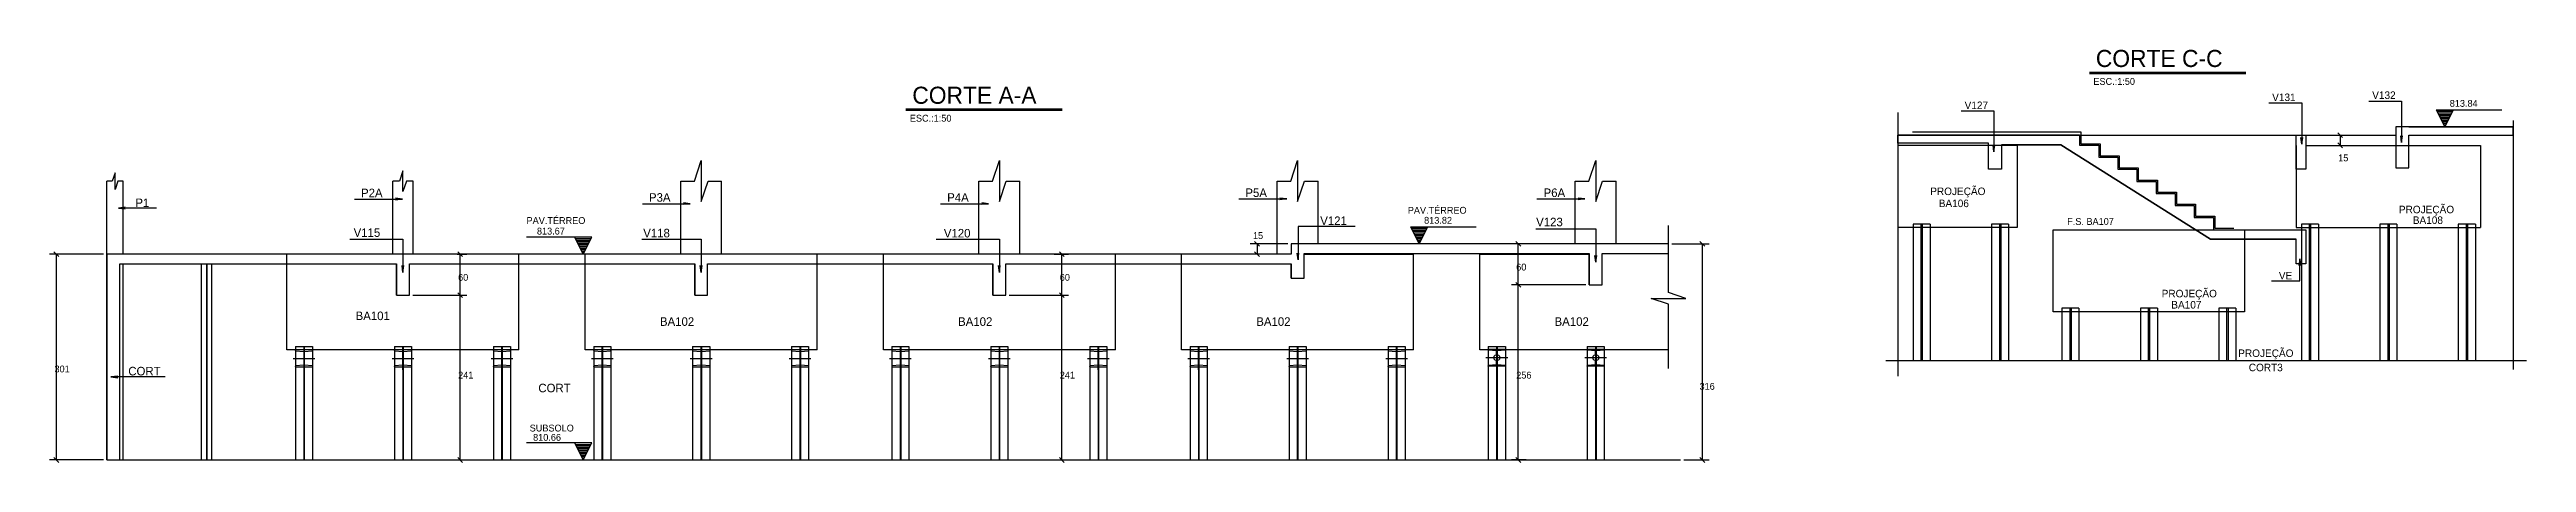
# Model space of a CAD drawing. Header units: metres. Extents: x -5 to 7065, y -6 to 4166.
# Drawn here: x 1429 to 5059, y 1361 to 1964 of the extents above; entities that cross this region are included whole.
import ezdxf

# ---------------------------------------------------------------- set-up
doc = ezdxf.new("R2010")
doc.units = ezdxf.units.M

msp = doc.modelspace()

# ---------------------------------------------------------------- texts
at = {"layer": '2', "color": 2}
for s, p in [('ESC.:1:50', (4424.2, 1913)), ('ESC.:1:50', (2689.8, 1859.2)), ('15', (4782.9, 1801.2)), ('15', (3192.6, 1687.6)), ('60', (2027.8, 1626.5)), ('60', (2909.5, 1626.5)), ('60', (3578.4, 1641.5)), ('301', (1436.3, 1492.5)), ('241', (2027.8, 1483.5)), ('241', (2909.5, 1483.5)), ('256', (3578.4, 1483.5)), ('316', (3847, 1467.1))]:
    msp.add_text(s, height=10, dxfattribs=at).set_placement(p)
at = {"layer": '3', "color": 3}
for s, height, p in [('V127', 11, (4235.5, 1877.6)), ('V131', 11, (4686.2, 1889.3)), ('V132', 11, (4832.8, 1892.4)), ('813.84', 10, (4946.4, 1880.9)), ('P1', 12.5, (1554.8, 1734.3)), ('P2A', 12.5, (1885.5, 1748.7)), ('P3A', 12.5, (2307.5, 1742.1)), ('P4A', 12.5, (2744.5, 1742.1)), ('P5A', 12.5, (3181.5, 1749)), ('P6A', 12.5, (3618.5, 1749)), ('PROJEÇÃO', 11, (4185.1, 1751.8)), ('BA106', 11, (4197.6, 1734.2)), ('PAV.TÉRREO', 10, (2128.1, 1709.6)), ('V121', 12.5, (3291.2, 1708)), ('PAV.TÉRREO', 10, (3419.5, 1724.6)), ('813.82', 10, (3443.4, 1709.9)), ('V123', 12.5, (3607.6, 1706.2)), ('F.S. BA107', 10, (4385.8, 1708.2)), ('PROJEÇÃO', 11, (4871.9, 1725.2)), ('BA108', 11, (4892.3, 1709.6)), ('V115', 12.5, (1874.7, 1690.7)), ('813.67', 10, (2143.3, 1694.1)), ('V118', 12.5, (2299.1, 1690)), ('V120', 12.5, (2739.6, 1689.8)), ('VE', 11, (4696, 1628.5)), ('PROJEÇÃO', 11, (4524.3, 1602.3)), ('BA101', 12.5, (1877.6, 1569)), ('BA102', 12.5, (2323.6, 1560.6)), ('BA102', 12.5, (2760.5, 1560.6)), ('BA102', 12.5, (3197.5, 1560.6)), ('BA102', 12.5, (3634.6, 1560.6)), ('BA107', 11, (4538.4, 1585.9)), ('PROJEÇÃO', 11, (4636.5, 1515.1)), ('CORT', 12.5, (1544.5, 1488.1)), ('CORT3', 11, (4651.9, 1494.2)), ('CORT', 12.5, (2145.4, 1463.4)), ('SUBSOLO', 10, (2132.7, 1406.1)), ('810.66', 10, (2137.7, 1392.5))]:
    msp.add_text(s, height=height, dxfattribs=at).set_placement(p)
at = {"layer": '6', "color": 6}
for s, p in [('CORTE C-C', (4427.8, 1939.1)), ('CORTE A-A', (2693.4, 1885.3))]:
    msp.add_text(s, height=25, dxfattribs=at).set_placement(p)

# ---------------------------------------------------------------- linework, layer by layer
at = {"layer": '1', "color": 1}
for p, q in [((3801.6, 1609.2), (3801.6, 1707.2)), ((1777, 1525.5), (1777, 1651.5)), ((2117, 1525.5), (2117, 1651.5)), ((2214, 1525.5), (2214, 1651.5)), ((2554, 1525.5), (2554, 1651.5)), ((2651, 1525.5), (2651, 1651.5)), ((2991, 1525.5), (2991, 1651.5)), ((3088, 1525.5), (3088, 1651.5)), ((3267.5, 1665.5), (3428, 1665.5)), ((3428, 1525.5), (3428, 1665.5)), ((3525, 1665.5), (3685.5, 1665.5)), ((3525, 1525.5), (3525, 1665.5)), ((3801.6, 1498.1), (3801.6, 1592.2)), ((2117, 1525.5), (1777, 1525.5)), ((2554, 1525.5), (2214, 1525.5)), ((2991, 1525.5), (2651, 1525.5)), ((3428, 1525.5), (3088, 1525.5)), ((3801.6, 1525.5), (3525, 1525.5))]:
    msp.add_line(p, q, dxfattribs=at)
msp.add_lwpolyline([(3801.6, 1575.2), (3801.6, 1592.2), (3776.1, 1600.7), (3827.1, 1600.7), (3801.6, 1609.2), (3801.6, 1626.2)], dxfattribs=at)
at = {"layer": '2', "color": 2}
for p, q in [((4782.4, 1843), (4789.4, 1836)), ((4782.4, 1828), (4789.4, 1821)), ((3195.1, 1684), (3202.1, 1677)), ((3585, 1677), (3577.9, 1684)), ((3847.6, 1684), (3854.7, 1677)), ((1442.6, 1662), (1435.5, 1669)), ((2034.3, 1662), (2027.3, 1669)), ((2916.1, 1662), (2909, 1669)), ((3195.1, 1669), (3202.1, 1662)), ((2034.3, 1602), (2027.3, 1609)), ((2034.3, 1602), (2027.3, 1609)), ((2916.1, 1602), (2909, 1609)), ((2916.1, 1602), (2909, 1609)), ((3585, 1617), (3577.9, 1624)), ((3585, 1617), (3577.9, 1624)), ((1442.6, 1361), (1435.5, 1368)), ((2034.3, 1361), (2027.3, 1368)), ((2916.1, 1361), (2909, 1368)), ((3585, 1361), (3577.9, 1368)), ((3847.6, 1368), (3854.7, 1361))]:
    msp.add_line(p, q, dxfattribs=at)
at = {"layer": '3', "color": 3}
for p, q in [((4926.7, 1876.5), (4939.2, 1851.5)), ((4926.7, 1876.5), (5022.7, 1876.5)), ((4927.8, 1874.3), (4950.6, 1874.3)), ((4929, 1872), (4949.5, 1872)), ((4930.1, 1869.8), (4948.4, 1869.8)), ((4931.2, 1867.6), (4947.3, 1867.6)), ((4932.3, 1865.4), (4946.1, 1865.4)), ((4933.4, 1863.1), (4945, 1863.1)), ((4934.5, 1860.9), (4943.9, 1860.9)), ((4935.6, 1858.7), (4942.8, 1858.7)), ((4936.8, 1856.4), (4941.7, 1856.4)), ((4937.9, 1854.2), (4940.6, 1854.2)), ((4939.2, 1851.5), (4951.7, 1876.5)), ((4312.5, 1824.5), (4137.5, 1824.5)), ((4312.5, 1824.5), (4312.5, 1704.5)), ((4404, 1839.5), (4867.5, 1839.5)), ((4721.5, 1824.5), (4721.5, 1704.5)), ((4735.5, 1824.5), (4991.5, 1824.5)), ((4991.5, 1824.5), (4991.5, 1704.5)), ((1513, 1665.5), (1513, 1772.2)), ((1537, 1665.5), (1537, 1772.2)), ((1932, 1665.5), (1932, 1772.2)), ((1962, 1665.5), (1962, 1772.2)), ((2354, 1665.5), (2354, 1772.2)), ((2414, 1665.5), (2414, 1772.2)), ((2791, 1665.5), (2791, 1772.2)), ((2851, 1665.5), (2851, 1772.2)), ((3228, 1665.5), (3228, 1772.2)), ((3288, 1680.5), (3288, 1772.2)), ((3665, 1680.5), (3665, 1772.2)), ((3725, 1680.5), (3725, 1772.2)), ((2223.8, 1690.5), (2127.8, 1690.5)), ((2211.3, 1665.5), (2198.8, 1690.5)), ((2199.9, 1688.3), (2222.7, 1688.3)), ((2201, 1686), (2221.6, 1686)), ((2202.1, 1683.8), (2220.5, 1683.8)), ((2203.3, 1681.6), (2219.3, 1681.6)), ((2204.4, 1679.4), (2218.2, 1679.4)), ((2205.5, 1677.1), (2217.1, 1677.1)), ((2206.6, 1674.9), (2216, 1674.9)), ((2207.7, 1672.7), (2214.9, 1672.7)), ((2208.8, 1670.4), (2213.8, 1670.4)), ((2211.3, 1665.5), (2223.8, 1690.5)), ((3423.7, 1705.5), (3436.2, 1680.5)), ((3423.7, 1705.5), (3519.7, 1705.5)), ((3424.8, 1703.3), (3447.6, 1703.3)), ((3426, 1701), (3446.5, 1701)), ((3427.1, 1698.8), (3445.4, 1698.8)), ((3428.2, 1696.6), (3444.3, 1696.6)), ((3429.3, 1694.4), (3443.2, 1694.4)), ((3430.4, 1692.1), (3442, 1692.1)), ((3431.5, 1689.9), (3440.9, 1689.9)), ((3432.6, 1687.7), (3439.8, 1687.7)), ((3433.8, 1685.4), (3438.7, 1685.4)), ((3434.9, 1683.2), (3437.6, 1683.2)), ((3436.2, 1680.5), (3448.7, 1705.5)), ((4312.5, 1704.5), (4137.5, 1704.5)), ((4365.5, 1701.2), (4600, 1701.2)), ((4365.5, 1581.2), (4365.5, 1701.2)), ((4645.5, 1701.2), (4645.5, 1581.2)), ((4721.5, 1704.5), (4991.5, 1704.5)), ((1537, 1364.5), (1537, 1651.5)), ((2210, 1668.2), (2212.7, 1668.2)), ((4645.5, 1581.2), (4365.5, 1581.2)), ((2223.8, 1389.5), (2127.8, 1389.5)), ((2211.3, 1364.5), (2198.8, 1389.5)), ((2199.9, 1387.3), (2222.7, 1387.3)), ((2201, 1385), (2221.6, 1385)), ((2202.1, 1382.8), (2220.5, 1382.8)), ((2203.3, 1380.6), (2219.3, 1380.6)), ((2211.3, 1364.5), (2223.8, 1389.5)), ((2204.4, 1378.4), (2218.2, 1378.4)), ((2205.5, 1376.1), (2217.1, 1376.1)), ((2206.6, 1373.9), (2216, 1373.9)), ((2207.7, 1371.7), (2214.9, 1371.7)), ((2208.8, 1369.4), (2213.8, 1369.4)), ((2210, 1367.2), (2212.7, 1367.2))]:
    msp.add_line(p, q, dxfattribs=at)
at = {"layer": '6', "color": 6}
for p, q in [((4418.3, 1931.6), (4647.4, 1931.6)), ((4418.3, 1929.8), (4647.4, 1929.8)), ((2683.9, 1877.8), (2913.1, 1877.8)), ((2683.9, 1876), (2913.1, 1876)), ((4886.5, 1851.5), (4867.5, 1851.5)), ((4867.5, 1851.5), (4867.5, 1791.5)), ((4886.5, 1851.5), (5039.3, 1851.5)), ((4404, 1839.5), (4137.5, 1839.5)), ((4270.5, 1827.5), (4137.5, 1827.5)), ((4270.5, 1789.5), (4270.5, 1827.5)), ((4289.5, 1825.5), (4376.7, 1825.5)), ((4289.5, 1825.5), (4289.5, 1789.5)), ((4376.7, 1825.5), (4596, 1687.2)), ((4404, 1839.5), (4404, 1824.8)), ((4404, 1824.8), (4432, 1824.8)), ((4432, 1824.8), (4432, 1807.2)), ((4721.5, 1839.5), (4735.5, 1839.5)), ((4721.5, 1789.5), (4721.5, 1839.5)), ((4735.5, 1839.5), (4735.5, 1789.5)), ((4886.5, 1839.5), (5039.3, 1839.5)), ((4886.5, 1791.5), (4886.5, 1839.5)), ((4289.5, 1789.5), (4270.5, 1789.5)), ((4432, 1807.2), (4460, 1807.2)), ((4432, 1807.2), (4460, 1807.2)), ((4460, 1807.2), (4460, 1789.5)), ((4460, 1789.5), (4488, 1789.5)), ((4460, 1789.5), (4488, 1789.5)), ((4488, 1789.5), (4488, 1771.8)), ((4735.5, 1789.5), (4721.5, 1789.5)), ((4867.5, 1791.5), (4886.5, 1791.5)), ((4488, 1771.8), (4516, 1771.8)), ((4488, 1771.8), (4516, 1771.8)), ((4516, 1771.8), (4516, 1754.2)), ((4516, 1754.2), (4544, 1754.2)), ((4516, 1754.2), (4544, 1754.2)), ((4544, 1754.2), (4544, 1736.5)), ((4544, 1736.5), (4572, 1736.5)), ((4544, 1736.5), (4572, 1736.5)), ((4572, 1736.5), (4572, 1718.8)), ((4572, 1718.8), (4600, 1718.8)), ((4600, 1718.8), (4600, 1701.2)), ((4596, 1687.2), (4721.5, 1687.2)), ((4600, 1701.2), (4721.5, 1701.2)), ((4721.5, 1701.2), (4735.5, 1701.2)), ((4721.5, 1651.2), (4721.5, 1687.2)), ((4735.5, 1701.2), (4735.5, 1651.2)), ((1513, 1364.5), (1513, 1665.5)), ((1532, 1651.5), (1937.5, 1651.5)), ((1532, 1364.5), (1532, 1651.5)), ((1937.5, 1605.5), (1937.5, 1651.5)), ((1956.5, 1651.5), (2374.5, 1651.5)), ((1956.5, 1605.5), (1956.5, 1651.5)), ((2374.5, 1605.5), (2374.5, 1651.5)), ((2393.5, 1651.5), (2811.5, 1651.5)), ((2393.5, 1605.5), (2393.5, 1651.5)), ((2811.5, 1605.5), (2811.5, 1651.5)), ((2830.5, 1651.5), (3248.5, 1651.5)), ((2830.5, 1605.5), (2830.5, 1651.5)), ((3248.5, 1630.5), (3248.5, 1651.5)), ((3267.5, 1666.5), (3685.5, 1666.5)), ((3267.5, 1630.5), (3267.5, 1666.5)), ((3685.5, 1620.5), (3685.5, 1666.5)), ((3704.5, 1666.5), (3801.6, 1666.5)), ((3704.5, 1620.5), (3704.5, 1666.5)), ((4735.5, 1651.2), (4721.5, 1651.2)), ((1937.5, 1605.5), (1956.5, 1605.5)), ((2374.5, 1605.5), (2393.5, 1605.5)), ((2811.5, 1605.5), (2830.5, 1605.5)), ((3248.5, 1630.5), (3267.5, 1630.5)), ((3685.5, 1620.5), (3704.5, 1620.5)), ((1789.5, 1525.5), (1789.5, 1524.7)), ((1814.5, 1525.5), (1789.5, 1525.5)), ((1802, 1496.2), (1802, 1529.8)), ((1814.5, 1524.7), (1814.5, 1525.5)), ((1934.5, 1525.5), (1934.5, 1524.7)), ((1959.5, 1525.5), (1934.5, 1525.5)), ((1947, 1496.2), (1947, 1529.9)), ((1959.5, 1524.7), (1959.5, 1525.5)), ((2079.5, 1525.5), (2079.5, 1524.7)), ((2104.5, 1525.5), (2079.5, 1525.5)), ((2092, 1496.2), (2092, 1529.9)), ((2104.5, 1524.7), (2104.5, 1525.5)), ((2226.5, 1525.5), (2226.5, 1524.7)), ((2251.5, 1525.5), (2226.5, 1525.5)), ((2239, 1496.2), (2239, 1529.8)), ((2251.5, 1524.7), (2251.5, 1525.5)), ((2371.5, 1525.5), (2371.5, 1524.8)), ((2396.5, 1525.5), (2371.5, 1525.5)), ((2384, 1496.2), (2384, 1529.9)), ((2396.5, 1524.8), (2396.5, 1525.5)), ((2516.5, 1525.5), (2516.5, 1524.8)), ((2541.5, 1525.5), (2516.5, 1525.5)), ((2529, 1496.2), (2529, 1529.9)), ((2541.5, 1524.8), (2541.5, 1525.5)), ((2663.5, 1525.5), (2663.5, 1524.8)), ((2688.5, 1525.5), (2663.5, 1525.5)), ((2676, 1496.2), (2676, 1529.9)), ((2688.5, 1524.8), (2688.5, 1525.5)), ((2808.5, 1525.5), (2808.5, 1524.8)), ((2833.5, 1525.5), (2808.5, 1525.5)), ((2821, 1496.2), (2821, 1529.9)), ((2833.5, 1524.8), (2833.5, 1525.5)), ((2953.5, 1525.5), (2953.5, 1524.8)), ((2978.5, 1525.5), (2953.5, 1525.5)), ((2966, 1496.2), (2966, 1529.9)), ((2978.5, 1524.8), (2978.5, 1525.5)), ((3100.5, 1525.5), (3100.5, 1524.8)), ((3125.5, 1525.5), (3100.5, 1525.5)), ((3113, 1496.2), (3113, 1529.9)), ((3125.5, 1524.8), (3125.5, 1525.5)), ((3245.5, 1525.5), (3245.5, 1524.8)), ((3270.5, 1525.5), (3245.5, 1525.5)), ((3258, 1496.2), (3258, 1529.9)), ((3270.5, 1524.8), (3270.5, 1525.5)), ((3390.5, 1525.5), (3390.5, 1524.8)), ((3415.5, 1525.5), (3390.5, 1525.5)), ((3403, 1496.2), (3403, 1529.9)), ((3415.5, 1524.8), (3415.5, 1525.5)), ((3537.5, 1526.5), (3562.5, 1526.5)), ((3537.5, 1525.7), (3537.5, 1526.5)), ((3549.2, 1524.1), (3538, 1525.1)), ((3550, 1497.2), (3550, 1530.8)), ((3562, 1525.1), (3550.9, 1524.1)), ((3562.5, 1526.5), (3562.5, 1525.7)), ((3682.5, 1526.5), (3707.5, 1526.5)), ((3682.5, 1525.7), (3682.5, 1526.5)), ((3694.2, 1524.1), (3683, 1525.1)), ((3695, 1497.2), (3695, 1530.9)), ((3707, 1525.1), (3695.9, 1524.1)), ((3707.5, 1526.5), (3707.5, 1525.7)), ((1786.1, 1513), (1817.9, 1513)), ((1789.5, 1501.3), (1789.5, 1500.5)), ((1789.5, 1500.5), (1814.5, 1500.5)), ((1790, 1524.1), (1801.2, 1523.1)), ((1801.2, 1502.9), (1790, 1501.9)), ((1801.6, 1522.5), (1801.6, 1503.5)), ((1802.4, 1503.5), (1802.4, 1522.5)), ((1802.9, 1523.1), (1814, 1524.1)), ((1814, 1501.9), (1802.9, 1502.9)), ((1814.5, 1500.5), (1814.5, 1501.3)), ((1931.1, 1513), (1962.9, 1513)), ((1934.5, 1501.3), (1934.5, 1500.5)), ((1934.5, 1500.5), (1959.5, 1500.5)), ((1935, 1524.1), (1946.2, 1523.1)), ((1946.2, 1502.9), (1935, 1501.9)), ((1946.6, 1522.5), (1946.6, 1503.5)), ((1947.4, 1503.5), (1947.4, 1522.5)), ((1947.9, 1523.1), (1959, 1524.1)), ((1959, 1501.9), (1947.9, 1502.9)), ((1959.5, 1500.5), (1959.5, 1501.3)), ((2076.1, 1513), (2107.9, 1513)), ((2079.5, 1501.3), (2079.5, 1500.5)), ((2079.5, 1500.5), (2104.5, 1500.5)), ((2080, 1524.1), (2091.2, 1523.1)), ((2091.2, 1502.9), (2080, 1501.9)), ((2091.6, 1522.5), (2091.6, 1503.5)), ((2092.4, 1503.5), (2092.4, 1522.5)), ((2092.9, 1523.1), (2104, 1524.1)), ((2104, 1501.9), (2092.9, 1502.9)), ((2104.5, 1500.5), (2104.5, 1501.3)), ((2223.1, 1513), (2254.9, 1513)), ((2226.5, 1501.3), (2226.5, 1500.5)), ((2226.5, 1500.5), (2251.5, 1500.5)), ((2227, 1524.1), (2238.2, 1523.1)), ((2238.2, 1502.9), (2227, 1501.9)), ((2238.6, 1522.5), (2238.6, 1503.5)), ((2239.4, 1503.5), (2239.4, 1522.5)), ((2239.9, 1523.1), (2251, 1524.1)), ((2251, 1501.9), (2239.9, 1502.9)), ((2251.5, 1500.5), (2251.5, 1501.3)), ((2368.1, 1513), (2399.9, 1513)), ((2371.5, 1501.3), (2371.5, 1500.5)), ((2371.5, 1500.5), (2396.5, 1500.5)), ((2372, 1524.1), (2383.2, 1523.1)), ((2383.2, 1502.9), (2372, 1501.9)), ((2383.6, 1522.5), (2383.6, 1503.5)), ((2384.4, 1503.5), (2384.4, 1522.5)), ((2384.9, 1523.1), (2396, 1524.1)), ((2396, 1501.9), (2384.9, 1502.9)), ((2396.5, 1500.5), (2396.5, 1501.3)), ((2513.1, 1513), (2544.9, 1513)), ((2516.5, 1501.3), (2516.5, 1500.5)), ((2516.5, 1500.5), (2541.5, 1500.5)), ((2517, 1524.1), (2528.2, 1523.1)), ((2528.2, 1502.9), (2517, 1501.9)), ((2528.6, 1522.5), (2528.6, 1503.5)), ((2529.4, 1503.5), (2529.4, 1522.5)), ((2529.9, 1523.1), (2541, 1524.1)), ((2541, 1501.9), (2529.9, 1502.9)), ((2541.5, 1500.5), (2541.5, 1501.3)), ((2660.1, 1513), (2691.9, 1513)), ((2663.5, 1501.3), (2663.5, 1500.5)), ((2663.5, 1500.5), (2688.5, 1500.5)), ((2664, 1524.1), (2675.2, 1523.1)), ((2675.2, 1502.9), (2664, 1501.9)), ((2675.6, 1522.5), (2675.6, 1503.5)), ((2676.4, 1503.5), (2676.4, 1522.5)), ((2676.9, 1523.1), (2688, 1524.1)), ((2688, 1501.9), (2676.9, 1502.9)), ((2688.5, 1500.5), (2688.5, 1501.3)), ((2805.1, 1513), (2836.9, 1513)), ((2808.5, 1501.3), (2808.5, 1500.5)), ((2808.5, 1500.5), (2833.5, 1500.5)), ((2809, 1524.1), (2820.2, 1523.1)), ((2820.2, 1502.9), (2809, 1501.9)), ((2820.6, 1522.5), (2820.6, 1503.5)), ((2821.4, 1503.5), (2821.4, 1522.5)), ((2821.9, 1523.1), (2833, 1524.1)), ((2833, 1501.9), (2821.9, 1502.9)), ((2833.5, 1500.5), (2833.5, 1501.3)), ((2950.1, 1513), (2981.9, 1513)), ((2953.5, 1501.3), (2953.5, 1500.5)), ((2953.5, 1500.5), (2978.5, 1500.5)), ((2954, 1524.1), (2965.2, 1523.1)), ((2965.2, 1502.9), (2954, 1501.9)), ((2965.6, 1522.5), (2965.6, 1503.5)), ((2966.4, 1503.5), (2966.4, 1522.5)), ((2966.9, 1523.1), (2978, 1524.1)), ((2978, 1501.9), (2966.9, 1502.9)), ((2978.5, 1500.5), (2978.5, 1501.3)), ((3097.1, 1513), (3128.9, 1513)), ((3100.5, 1501.3), (3100.5, 1500.5)), ((3100.5, 1500.5), (3125.5, 1500.5)), ((3101, 1524.2), (3112.2, 1523.1)), ((3112.2, 1502.9), (3101, 1501.9)), ((3112.6, 1522.5), (3112.6, 1503.5)), ((3113.4, 1503.5), (3113.4, 1522.5)), ((3113.9, 1523.1), (3125, 1524.2)), ((3125, 1501.9), (3113.9, 1502.9)), ((3125.5, 1500.5), (3125.5, 1501.3)), ((3242.1, 1513), (3273.9, 1513)), ((3245.5, 1501.3), (3245.5, 1500.5)), ((3245.5, 1500.5), (3270.5, 1500.5)), ((3246, 1524.2), (3257.2, 1523.1)), ((3257.2, 1502.9), (3246, 1501.9)), ((3257.6, 1522.5), (3257.6, 1503.6)), ((3258.4, 1503.6), (3258.4, 1522.5)), ((3258.9, 1523.1), (3270, 1524.2)), ((3270, 1501.9), (3258.9, 1502.9)), ((3270.5, 1500.5), (3270.5, 1501.3)), ((3387.1, 1513), (3418.9, 1513)), ((3390.5, 1501.3), (3390.5, 1500.5)), ((3390.5, 1500.5), (3415.5, 1500.5)), ((3391, 1524.2), (3402.2, 1523.1)), ((3402.2, 1502.9), (3391, 1501.9)), ((3402.6, 1522.5), (3402.6, 1503.6)), ((3403.4, 1503.6), (3403.4, 1522.5)), ((3403.9, 1523.1), (3415, 1524.2)), ((3415, 1501.9), (3403.9, 1502.9)), ((3415.5, 1500.5), (3415.5, 1501.3)), ((3565.9, 1514), (3534.1, 1514)), ((3537.5, 1501.5), (3537.5, 1502.3)), ((3562.5, 1501.5), (3537.5, 1501.5)), ((3538, 1502.9), (3549.2, 1503.9)), ((3549.6, 1518), (3549.6, 1523.5)), ((3549.6, 1504.5), (3549.6, 1510)), ((3550.4, 1510), (3550.4, 1504.5)), ((3550.9, 1503.9), (3562, 1502.9)), ((3562.5, 1502.3), (3562.5, 1501.5)), ((3710.9, 1514), (3679.1, 1514)), ((3682.5, 1501.5), (3682.5, 1502.3)), ((3707.5, 1501.5), (3682.5, 1501.5)), ((3683, 1502.9), (3694.2, 1503.9)), ((3694.6, 1518), (3694.6, 1523.5)), ((3694.6, 1504.5), (3694.6, 1510)), ((3695.4, 1510), (3695.4, 1504.5)), ((3695.9, 1503.9), (3707, 1502.9)), ((3707.5, 1502.3), (3707.5, 1501.5)), ((1513, 1364.5), (3819, 1364.5)), ((1513, 1364.5), (1532, 1364.5))]:
    msp.add_line(p, q, dxfattribs=at)
for points in [[(3801.6, 1680.5), (3248.5, 1680.5), (3248.5, 1665.5), (1513, 1665.5)], [(1789.5, 1524.7), (1789.5, 1525), (1789.7, 1525.3), (1790, 1525.4)], [(1814, 1525.4), (1814.3, 1525.3), (1814.5, 1525), (1814.5, 1524.7)], [(1934.5, 1524.7), (1934.5, 1525), (1934.7, 1525.3), (1935, 1525.4)], [(1959, 1525.4), (1959.3, 1525.3), (1959.5, 1525), (1959.5, 1524.7)], [(2079.5, 1524.7), (2079.5, 1525), (2079.7, 1525.3), (2080, 1525.4)], [(2104, 1525.4), (2104.3, 1525.3), (2104.5, 1525), (2104.5, 1524.7)], [(2226.5, 1524.7), (2226.5, 1525), (2226.7, 1525.3), (2227, 1525.4)], [(2251, 1525.4), (2251.3, 1525.3), (2251.5, 1525), (2251.5, 1524.7)], [(2371.5, 1524.8), (2371.5, 1525), (2371.7, 1525.3), (2372, 1525.4)], [(2396, 1525.4), (2396.3, 1525.3), (2396.5, 1525), (2396.5, 1524.8)], [(2516.5, 1524.8), (2516.5, 1525.1), (2516.7, 1525.3), (2517, 1525.4)], [(2541, 1525.4), (2541.3, 1525.3), (2541.5, 1525.1), (2541.5, 1524.8)], [(2663.5, 1524.8), (2663.5, 1525.1), (2663.7, 1525.3), (2664, 1525.4)], [(2688, 1525.4), (2688.3, 1525.3), (2688.5, 1525.1), (2688.5, 1524.8)], [(2808.5, 1524.8), (2808.5, 1525.1), (2808.7, 1525.3), (2809, 1525.4)], [(2833, 1525.4), (2833.3, 1525.3), (2833.5, 1525.1), (2833.5, 1524.8)], [(2953.5, 1524.8), (2953.5, 1525.1), (2953.7, 1525.3), (2954, 1525.4)], [(2978, 1525.4), (2978.3, 1525.3), (2978.5, 1525.1), (2978.5, 1524.8)], [(3100.5, 1524.8), (3100.5, 1525.1), (3100.7, 1525.3), (3101, 1525.4)], [(3125, 1525.4), (3125.3, 1525.3), (3125.5, 1525.1), (3125.5, 1524.8)], [(3245.5, 1524.8), (3245.5, 1525.1), (3245.7, 1525.3), (3246, 1525.4)], [(3270, 1525.4), (3270.3, 1525.3), (3270.5, 1525.1), (3270.5, 1524.8)], [(3390.5, 1524.8), (3390.5, 1525.1), (3390.7, 1525.3), (3391, 1525.4)], [(3415, 1525.4), (3415.3, 1525.3), (3415.5, 1525.1), (3415.5, 1524.8)], [(3537.5, 1525.7), (3537.5, 1526), (3537.7, 1526.3), (3538, 1526.4)], [(3562, 1526.4), (3562.3, 1526.3), (3562.5, 1526), (3562.5, 1525.7)], [(3682.5, 1525.7), (3682.5, 1526), (3682.7, 1526.3), (3683, 1526.4)], [(3707, 1526.4), (3707.3, 1526.3), (3707.5, 1526), (3707.5, 1525.7)], [(1790, 1500.6), (1789.7, 1500.7), (1789.5, 1501), (1789.5, 1501.3)], [(1801.6, 1522.5), (1801.6, 1522.5), (1801.6, 1522.5), (1801.6, 1522.5), (1801.6, 1522.2), (1801.4, 1521.9), (1801.2, 1521.9)], [(1801.2, 1504.1), (1801.4, 1504.1), (1801.6, 1503.8), (1801.6, 1503.5)], [(1802.9, 1521.9), (1802.6, 1521.9), (1802.4, 1522.2), (1802.4, 1522.5)], [(1802.4, 1503.5), (1802.4, 1503.8), (1802.6, 1504.1), (1802.9, 1504.1)], [(1814.5, 1501.3), (1814.5, 1501), (1814.3, 1500.7), (1814, 1500.6)], [(1935, 1500.6), (1934.7, 1500.7), (1934.5, 1501), (1934.5, 1501.3)], [(1946.6, 1522.5), (1946.6, 1522.5), (1946.6, 1522.5), (1946.6, 1522.5), (1946.6, 1522.2), (1946.4, 1521.9), (1946.2, 1521.9)], [(1946.2, 1504.1), (1946.4, 1504.1), (1946.6, 1503.8), (1946.6, 1503.5)], [(1947.9, 1521.9), (1947.6, 1521.9), (1947.4, 1522.2), (1947.4, 1522.5)], [(1947.4, 1503.5), (1947.4, 1503.8), (1947.6, 1504.1), (1947.9, 1504.1)], [(1959.5, 1501.3), (1959.5, 1501), (1959.3, 1500.7), (1959, 1500.6)], [(2080, 1500.6), (2079.7, 1500.7), (2079.5, 1501), (2079.5, 1501.3)], [(2091.6, 1522.5), (2091.6, 1522.5), (2091.6, 1522.5), (2091.6, 1522.5), (2091.6, 1522.2), (2091.4, 1521.9), (2091.2, 1521.9)], [(2091.2, 1504.1), (2091.4, 1504.1), (2091.6, 1503.8), (2091.6, 1503.5)], [(2092.9, 1521.9), (2092.6, 1521.9), (2092.4, 1522.2), (2092.4, 1522.5)], [(2092.4, 1503.5), (2092.4, 1503.8), (2092.6, 1504.1), (2092.9, 1504.1)], [(2104.5, 1501.3), (2104.5, 1501), (2104.3, 1500.7), (2104, 1500.6)], [(2227, 1500.6), (2226.7, 1500.7), (2226.5, 1501), (2226.5, 1501.3)], [(2238.6, 1522.5), (2238.6, 1522.5), (2238.6, 1522.5), (2238.6, 1522.5), (2238.6, 1522.2), (2238.4, 1521.9), (2238.2, 1521.9)], [(2238.2, 1504.1), (2238.4, 1504.1), (2238.6, 1503.8), (2238.6, 1503.5)], [(2239.9, 1521.9), (2239.6, 1521.9), (2239.4, 1522.2), (2239.4, 1522.5)], [(2239.4, 1503.5), (2239.4, 1503.8), (2239.6, 1504.1), (2239.9, 1504.1)], [(2251.5, 1501.3), (2251.5, 1501), (2251.3, 1500.7), (2251, 1500.6)], [(2372, 1500.7), (2371.7, 1500.7), (2371.5, 1501), (2371.5, 1501.3)], [(2383.6, 1522.5), (2383.6, 1522.5), (2383.6, 1522.5), (2383.6, 1522.5), (2383.6, 1522.2), (2383.4, 1521.9), (2383.2, 1521.9)], [(2383.2, 1504.2), (2383.4, 1504.1), (2383.6, 1503.8), (2383.6, 1503.5)], [(2384.9, 1521.9), (2384.6, 1521.9), (2384.4, 1522.2), (2384.4, 1522.5)], [(2384.4, 1503.5), (2384.4, 1503.8), (2384.6, 1504.1), (2384.9, 1504.2)], [(2396.5, 1501.3), (2396.5, 1501), (2396.3, 1500.7), (2396, 1500.7)], [(2517, 1500.7), (2516.7, 1500.7), (2516.5, 1501), (2516.5, 1501.3)], [(2528.6, 1522.5), (2528.6, 1522.5), (2528.6, 1522.5), (2528.6, 1522.5), (2528.6, 1522.2), (2528.4, 1521.9), (2528.2, 1521.9)], [(2528.2, 1504.2), (2528.4, 1504.1), (2528.6, 1503.8), (2528.6, 1503.5)], [(2529.9, 1521.9), (2529.6, 1521.9), (2529.4, 1522.2), (2529.4, 1522.5)], [(2529.4, 1503.5), (2529.4, 1503.8), (2529.6, 1504.1), (2529.9, 1504.2)], [(2541.5, 1501.3), (2541.5, 1501), (2541.3, 1500.7), (2541, 1500.7)], [(2664, 1500.7), (2663.7, 1500.7), (2663.5, 1501), (2663.5, 1501.3)], [(2675.6, 1522.5), (2675.6, 1522.5), (2675.6, 1522.5), (2675.6, 1522.5), (2675.6, 1522.2), (2675.4, 1521.9), (2675.2, 1521.9)], [(2675.2, 1504.2), (2675.4, 1504.1), (2675.6, 1503.8), (2675.6, 1503.5)], [(2676.9, 1521.9), (2676.6, 1521.9), (2676.4, 1522.2), (2676.4, 1522.5)], [(2676.4, 1503.5), (2676.4, 1503.8), (2676.6, 1504.1), (2676.9, 1504.2)], [(2688.5, 1501.3), (2688.5, 1501), (2688.3, 1500.7), (2688, 1500.7)], [(2809, 1500.7), (2808.7, 1500.7), (2808.5, 1501), (2808.5, 1501.3)], [(2820.6, 1522.5), (2820.6, 1522.5), (2820.6, 1522.5), (2820.6, 1522.5), (2820.6, 1522.2), (2820.4, 1521.9), (2820.2, 1521.9)], [(2820.2, 1504.2), (2820.4, 1504.1), (2820.6, 1503.8), (2820.6, 1503.5)], [(2821.9, 1521.9), (2821.6, 1521.9), (2821.4, 1522.2), (2821.4, 1522.5)], [(2821.4, 1503.5), (2821.4, 1503.8), (2821.6, 1504.1), (2821.9, 1504.2)], [(2833.5, 1501.3), (2833.5, 1501), (2833.3, 1500.7), (2833, 1500.7)], [(2954, 1500.7), (2953.7, 1500.7), (2953.5, 1501), (2953.5, 1501.3)], [(2965.6, 1522.5), (2965.6, 1522.5), (2965.6, 1522.5), (2965.6, 1522.5), (2965.6, 1522.2), (2965.4, 1521.9), (2965.2, 1521.9)], [(2965.2, 1504.2), (2965.4, 1504.1), (2965.6, 1503.8), (2965.6, 1503.5)], [(2966.9, 1521.9), (2966.6, 1521.9), (2966.4, 1522.2), (2966.4, 1522.5)], [(2966.4, 1503.5), (2966.4, 1503.8), (2966.6, 1504.1), (2966.9, 1504.2)], [(2978.5, 1501.3), (2978.5, 1501), (2978.3, 1500.7), (2978, 1500.7)], [(3101, 1500.7), (3100.7, 1500.7), (3100.5, 1501), (3100.5, 1501.3)], [(3112.6, 1522.5), (3112.6, 1522.5), (3112.6, 1522.5), (3112.6, 1522.5), (3112.6, 1522.2), (3112.4, 1521.9), (3112.2, 1521.9)], [(3112.2, 1504.2), (3112.4, 1504.1), (3112.6, 1503.8), (3112.6, 1503.5)], [(3113.9, 1521.9), (3113.6, 1521.9), (3113.4, 1522.2), (3113.4, 1522.5)], [(3113.4, 1503.5), (3113.4, 1503.8), (3113.6, 1504.1), (3113.9, 1504.2)], [(3125.5, 1501.3), (3125.5, 1501), (3125.3, 1500.7), (3125, 1500.7)], [(3246, 1500.7), (3245.7, 1500.7), (3245.5, 1501), (3245.5, 1501.3)], [(3257.6, 1522.5), (3257.6, 1522.5), (3257.6, 1522.5), (3257.6, 1522.5), (3257.6, 1522.2), (3257.4, 1521.9), (3257.2, 1521.9)], [(3257.2, 1504.2), (3257.4, 1504.1), (3257.6, 1503.8), (3257.6, 1503.6)], [(3258.9, 1521.9), (3258.6, 1521.9), (3258.4, 1522.2), (3258.4, 1522.5)], [(3258.4, 1503.6), (3258.4, 1503.8), (3258.6, 1504.1), (3258.9, 1504.2)], [(3270.5, 1501.3), (3270.5, 1501), (3270.3, 1500.7), (3270, 1500.7)], [(3391, 1500.7), (3390.7, 1500.7), (3390.5, 1501), (3390.5, 1501.3)], [(3402.6, 1522.5), (3402.6, 1522.5), (3402.6, 1522.5), (3402.6, 1522.5), (3402.6, 1522.2), (3402.4, 1521.9), (3402.2, 1521.9)], [(3402.2, 1504.2), (3402.4, 1504.1), (3402.6, 1503.8), (3402.6, 1503.6)], [(3403.9, 1521.9), (3403.6, 1521.9), (3403.4, 1522.2), (3403.4, 1522.5)], [(3403.4, 1503.6), (3403.4, 1503.8), (3403.6, 1504.1), (3403.9, 1504.2)], [(3415.5, 1501.3), (3415.5, 1501), (3415.3, 1500.7), (3415, 1500.7)], [(3538, 1501.6), (3537.7, 1501.7), (3537.5, 1502), (3537.5, 1502.3)], [(3549.6, 1510), (3547.6, 1510.2), (3546, 1511.9), (3546, 1514), (3546, 1516.1), (3547.6, 1517.8), (3549.6, 1518)], [(3549.6, 1523.5), (3549.6, 1523.2), (3549.4, 1522.9), (3549.2, 1522.9)], [(3549.2, 1505.1), (3549.4, 1505.1), (3549.6, 1504.8), (3549.6, 1504.5)], [(3550.4, 1523.5), (3550.4, 1518)], [(3550.9, 1522.9), (3550.6, 1522.9), (3550.4, 1523.2), (3550.4, 1523.5), (3550.4, 1523.5), (3550.4, 1523.5), (3550.4, 1523.5)], [(3550.4, 1518), (3552.5, 1517.8), (3554, 1516.1), (3554, 1514), (3554, 1511.9), (3552.5, 1510.2), (3550.4, 1510)], [(3550.4, 1504.5), (3550.4, 1504.8), (3550.6, 1505.1), (3550.9, 1505.1)], [(3562.5, 1502.3), (3562.5, 1502), (3562.3, 1501.7), (3562, 1501.6)], [(3683, 1501.6), (3682.7, 1501.7), (3682.5, 1502), (3682.5, 1502.3)], [(3694.6, 1510), (3692.6, 1510.2), (3691, 1511.9), (3691, 1514), (3691, 1516.1), (3692.6, 1517.8), (3694.6, 1518)], [(3694.6, 1523.5), (3694.6, 1523.2), (3694.4, 1522.9), (3694.2, 1522.9)], [(3694.2, 1505.1), (3694.4, 1505.1), (3694.6, 1504.8), (3694.6, 1504.5)], [(3695.4, 1523.5), (3695.4, 1518)], [(3695.9, 1522.9), (3695.6, 1522.9), (3695.4, 1523.2), (3695.4, 1523.5), (3695.4, 1523.5), (3695.4, 1523.5), (3695.4, 1523.5)], [(3695.4, 1518), (3697.5, 1517.8), (3699, 1516.1), (3699, 1514), (3699, 1511.9), (3697.5, 1510.2), (3695.4, 1510)], [(3695.4, 1504.5), (3695.4, 1504.8), (3695.6, 1505.1), (3695.9, 1505.1)], [(3707.5, 1502.3), (3707.5, 1502), (3707.3, 1501.7), (3707, 1501.6)]]:
    msp.add_lwpolyline(points, dxfattribs=at)
at = {"layer": '8', "color": 8}
for points in [[(5039.3, 1851.5), (4867.5, 1851.5), (4867.5, 1791.5), (4886.5, 1791.5), (4886.5, 1839.5), (5039.3, 1839.5), (5039.3, 1851.5)], [(4137.5, 1839.5), (4404, 1839.5), (4404, 1824.8), (4432, 1824.8), (4432, 1807.2), (4460, 1807.2), (4460, 1789.5), (4488, 1789.5), (4488, 1771.8), (4516, 1771.8), (4516, 1754.2), (4544, 1754.2), (4544, 1736.5), (4572, 1736.5), (4572, 1718.8), (4600, 1718.8), (4600, 1701.2), (4735.5, 1701.2), (4735.5, 1651.2), (4721.5, 1651.2), (4721.5, 1687.2), (4596, 1687.2), (4376.7, 1825.5), (4289.5, 1825.5), (4289.5, 1789.5), (4270.5, 1789.5), (4270.5, 1827.5), (4137.5, 1827.5), (4137.5, 1839.5)], [(4721.5, 1839.5), (4735.5, 1839.5), (4735.5, 1789.5), (4721.5, 1789.5), (4721.5, 1839.5)], [(3801.6, 1680.5), (3248.5, 1680.5), (3248.5, 1665.5), (1513, 1665.5), (1513, 1364.5), (1532, 1364.5), (1532, 1651.5), (1937.5, 1651.5), (1937.5, 1605.5), (1956.5, 1605.5), (1956.5, 1651.5), (2374.5, 1651.5), (2374.5, 1605.5), (2393.5, 1605.5), (2393.5, 1651.5), (2811.5, 1651.5), (2811.5, 1605.5), (2830.5, 1605.5), (2830.5, 1651.5), (3248.5, 1651.5), (3248.5, 1630.5), (3267.5, 1630.5), (3267.5, 1666.5), (3685.5, 1666.5), (3685.5, 1620.5), (3704.5, 1620.5), (3704.5, 1666.5), (3801.6, 1666.5), (3801.6, 1680.5)]]:
    msp.add_lwpolyline(points, dxfattribs=at)
at = {"layer": '9', "color": 9}
for p, q in [((4137.5, 1872.8), (4137.5, 1487.2)), ((5039.3, 1861.1), (5039.3, 1496.6)), ((4158.9, 1844.5), (4406, 1844.5)), ((4406, 1844.5), (4406, 1826.8)), ((4406, 1826.8), (4434, 1826.8)), ((4434, 1826.8), (4434, 1809.2)), ((4784, 1839.5), (4795.9, 1839.5)), ((4785.6, 1824.5), (4795.9, 1824.5)), ((4785.9, 1839.5), (4785.9, 1824.5)), ((4434, 1809.2), (4462, 1809.2)), ((4434, 1809.2), (4462, 1809.2)), ((4462, 1809.2), (4462, 1791.5)), ((4462, 1791.5), (4490, 1791.5)), ((4462, 1791.5), (4490, 1791.5)), ((4490, 1791.5), (4490, 1773.8)), ((4490, 1773.8), (4518, 1773.8)), ((4490, 1773.8), (4518, 1773.8)), ((4518, 1773.8), (4518, 1756.2)), ((4518, 1756.2), (4546, 1756.2)), ((4518, 1756.2), (4546, 1756.2)), ((4546, 1756.2), (4546, 1738.5)), ((4185, 1709.5), (4160, 1709.5)), ((4160, 1709.5), (4160, 1510.1)), ((4171.5, 1709.5), (4171.5, 1510.1)), ((4173.5, 1709.5), (4173.5, 1510.1)), ((4185, 1709.5), (4185, 1510.1)), ((4300, 1709.5), (4275, 1709.5)), ((4275, 1709.5), (4275, 1510.1)), ((4286.5, 1709.5), (4286.5, 1510.1)), ((4288.5, 1709.5), (4288.5, 1510.1)), ((4300, 1709.5), (4300, 1510.1)), ((4546, 1738.5), (4574, 1738.5)), ((4546, 1738.5), (4574, 1738.5)), ((4574, 1738.5), (4574, 1720.8)), ((4574, 1720.8), (4602, 1720.8)), ((4602, 1720.8), (4602, 1703.2)), ((4754, 1709.5), (4729, 1709.5)), ((4729, 1709.5), (4729, 1510.1)), ((4740.5, 1709.5), (4740.5, 1510.1)), ((4742.5, 1709.5), (4742.5, 1510.1)), ((4754, 1709.5), (4754, 1510.1)), ((4869, 1709.5), (4844, 1709.5)), ((4844, 1709.5), (4844, 1510.1)), ((4855.5, 1709.5), (4855.5, 1510.1)), ((4857.5, 1709.5), (4857.5, 1510.1)), ((4869, 1709.5), (4869, 1510.1)), ((4984, 1709.5), (4959, 1709.5)), ((4959, 1709.5), (4959, 1510.1)), ((4970.5, 1709.5), (4970.5, 1510.1)), ((4972.5, 1709.5), (4972.5, 1510.1)), ((4984, 1709.5), (4984, 1510.1)), ((3243.5, 1680.5), (3188.6, 1680.5)), ((3198.6, 1680.5), (3198.6, 1665.5)), ((3589.5, 1680.5), (3571.4, 1680.5)), ((3581.4, 1620.5), (3581.4, 1680.5)), ((3806.6, 1680.5), (3861.1, 1680.5)), ((3851.1, 1680.5), (3851.1, 1364.5)), ((4602, 1703.2), (4630, 1703.2)), ((1508, 1665.5), (1429.1, 1665.5)), ((1439.1, 1364.5), (1439.1, 1665.5)), ((1651.9, 1364.5), (1651.9, 1651.5)), ((1659, 1651.5), (1659, 1364.5)), ((1659.8, 1651.5), (1659.8, 1364.5)), ((1666.9, 1364.5), (1666.9, 1651.5)), ((1777, 1651.5), (1777, 1665.5)), ((2026.5, 1665.5), (2040.8, 1665.5)), ((2030.8, 1605.5), (2030.8, 1665.5)), ((2117, 1651.5), (2117, 1665.5)), ((2214, 1651.5), (2214, 1665.5)), ((2554, 1651.5), (2554, 1665.5)), ((2651, 1651.5), (2651, 1665.5)), ((2901.3, 1665.5), (2922.5, 1665.5)), ((2912.5, 1605.5), (2912.5, 1665.5)), ((2991, 1651.5), (2991, 1665.5)), ((3088, 1651.5), (3088, 1665.5)), ((3210.3, 1665.5), (3188.6, 1665.5)), ((1961.5, 1605.5), (2040.8, 1605.5)), ((2030.8, 1364.5), (2030.8, 1605.5)), ((2835.5, 1605.5), (2922.5, 1605.5)), ((2912.5, 1364.5), (2912.5, 1605.5)), ((3680.5, 1620.5), (3571.4, 1620.5)), ((3581.4, 1364.5), (3581.4, 1620.5)), ((4403, 1586.2), (4378, 1586.2)), ((4378, 1586.2), (4378, 1510.1)), ((4389.5, 1586.2), (4389.5, 1510.1)), ((4391.5, 1586.2), (4391.5, 1510.1)), ((4403, 1586.2), (4403, 1510.1)), ((4518, 1586.2), (4493, 1586.2)), ((4493, 1586.2), (4493, 1510.1)), ((4504.5, 1586.2), (4504.5, 1510.1)), ((4506.5, 1586.2), (4506.5, 1510.1)), ((4518, 1586.2), (4518, 1510.1)), ((4633, 1586.2), (4608, 1586.2)), ((4608, 1586.2), (4608, 1510.1)), ((4619.5, 1586.2), (4619.5, 1510.1)), ((4621.5, 1586.2), (4621.5, 1510.1)), ((4633, 1586.2), (4633, 1510.1)), ((1789.5, 1530.5), (1814.5, 1530.5)), ((1789.5, 1530.5), (1789.5, 1364.5)), ((1801.6, 1530.5), (1801.6, 1364.5)), ((1802.4, 1530.5), (1802.4, 1364.5)), ((1814.5, 1530.5), (1814.5, 1364.5)), ((1934.5, 1530.5), (1959.5, 1530.5)), ((1934.5, 1530.5), (1934.5, 1364.5)), ((1946.6, 1530.5), (1946.6, 1364.5)), ((1947.4, 1530.5), (1947.4, 1364.5)), ((1959.5, 1530.5), (1959.5, 1364.5)), ((2079.5, 1530.5), (2104.5, 1530.5)), ((2079.5, 1530.5), (2079.5, 1364.5)), ((2091.6, 1530.5), (2091.6, 1364.5)), ((2092.4, 1530.5), (2092.4, 1364.5)), ((2104.5, 1530.5), (2104.5, 1364.5)), ((2226.5, 1530.5), (2251.5, 1530.5)), ((2226.5, 1530.5), (2226.5, 1364.5)), ((2238.6, 1530.5), (2238.6, 1364.5)), ((2239.4, 1530.5), (2239.4, 1364.5)), ((2251.5, 1530.5), (2251.5, 1364.5)), ((2371.5, 1530.5), (2396.5, 1530.5)), ((2371.5, 1530.5), (2371.5, 1364.5)), ((2383.6, 1530.5), (2383.6, 1364.5)), ((2384.4, 1530.5), (2384.4, 1364.5)), ((2396.5, 1530.5), (2396.5, 1364.5)), ((2516.5, 1530.5), (2541.5, 1530.5)), ((2516.5, 1530.5), (2516.5, 1364.5)), ((2528.6, 1530.5), (2528.6, 1364.5)), ((2529.4, 1530.5), (2529.4, 1364.5)), ((2541.5, 1530.5), (2541.5, 1364.5)), ((2663.5, 1530.5), (2688.5, 1530.5)), ((2663.5, 1530.5), (2663.5, 1364.5)), ((2675.6, 1530.5), (2675.6, 1364.5)), ((2676.4, 1530.5), (2676.4, 1364.5)), ((2688.5, 1530.5), (2688.5, 1364.5)), ((2808.5, 1530.5), (2833.5, 1530.5)), ((2808.5, 1530.5), (2808.5, 1364.5)), ((2820.6, 1530.5), (2820.6, 1364.5)), ((2821.4, 1530.5), (2821.4, 1364.5)), ((2833.5, 1530.5), (2833.5, 1364.5)), ((2953.5, 1530.5), (2978.5, 1530.5)), ((2953.5, 1530.5), (2953.5, 1364.5)), ((2965.6, 1530.5), (2965.6, 1364.5)), ((2966.4, 1530.5), (2966.4, 1364.5)), ((2978.5, 1530.5), (2978.5, 1364.5)), ((3100.5, 1530.5), (3125.5, 1530.5)), ((3100.5, 1530.5), (3100.5, 1364.5)), ((3112.6, 1530.5), (3112.6, 1364.5)), ((3113.4, 1530.5), (3113.4, 1364.5)), ((3125.5, 1530.5), (3125.5, 1364.5)), ((3245.5, 1530.5), (3270.5, 1530.5)), ((3245.5, 1530.5), (3245.5, 1364.5)), ((3257.6, 1530.5), (3257.6, 1364.5)), ((3258.4, 1530.5), (3258.4, 1364.5)), ((3270.5, 1530.5), (3270.5, 1364.5)), ((3390.5, 1530.5), (3415.5, 1530.5)), ((3390.5, 1530.5), (3390.5, 1364.5)), ((3402.6, 1530.5), (3402.6, 1364.5)), ((3403.4, 1530.5), (3403.4, 1364.5)), ((3415.5, 1530.5), (3415.5, 1364.5)), ((3537.5, 1530.5), (3562.5, 1530.5)), ((3537.5, 1530.5), (3537.5, 1364.5)), ((3549.6, 1530.5), (3549.6, 1364.5)), ((3550.4, 1530.5), (3550.4, 1364.5)), ((3562.5, 1530.5), (3562.5, 1364.5)), ((3682.5, 1530.5), (3707.5, 1530.5)), ((3682.5, 1530.5), (3682.5, 1364.5)), ((3694.6, 1530.5), (3694.6, 1364.5)), ((3695.4, 1530.5), (3695.4, 1364.5)), ((3707.5, 1530.5), (3707.5, 1364.5)), ((4120.1, 1510.1), (5058.8, 1510.1)), ((1508, 1364.5), (1429.1, 1364.5)), ((2004.5, 1364.5), (2040.8, 1364.5)), ((2892.5, 1364.5), (2922.5, 1364.5)), ((3593.2, 1364.5), (3571.4, 1364.5)), ((3824, 1364.5), (3861.1, 1364.5))]:
    msp.add_line(p, q, dxfattribs=at)
for points in [[(4827.9, 1888.9), (4875.9, 1888.9), (4875.9, 1828.7), (4874.6, 1838.6), (4875.9, 1828.7), (4877.2, 1838.6)], [(4230.5, 1875.2), (4278.5, 1875.2), (4278.5, 1815), (4277.2, 1824.9), (4278.5, 1815), (4279.8, 1824.9)], [(4681.5, 1886.6), (4729.5, 1886.6), (4729.5, 1826.3), (4728.2, 1836.2), (4729.5, 1826.3), (4730.9, 1836.2)], [(1537, 1772.2), (1529, 1772.2), (1525, 1760.2), (1525, 1784.2), (1521, 1772.2), (1513, 1772.2)], [(1962, 1772.2), (1952, 1772.2), (1947, 1757.2), (1947, 1787.2), (1942, 1772.2), (1932, 1772.2)], [(2354, 1772.2), (2374, 1772.2), (2384, 1802.2), (2384, 1742.2), (2394, 1772.2), (2414, 1772.2)], [(2791, 1772.2), (2811, 1772.2), (2821, 1802.2), (2821, 1742.2), (2831, 1772.2), (2851, 1772.2)], [(3228, 1772.2), (3248, 1772.2), (3258, 1802.2), (3258, 1742.2), (3268, 1772.2), (3288, 1772.2)], [(3665, 1772.2), (3685, 1772.2), (3695, 1802.2), (3695, 1742.2), (3705, 1772.2), (3725, 1772.2)], [(1875.8, 1745.9), (1946.1, 1745.9), (1936.2, 1747.2), (1946.1, 1745.9), (1936.2, 1744.6)], [(3171.8, 1746.2), (3242.1, 1746.2), (3232.2, 1747.5), (3242.1, 1746.2), (3232.2, 1744.8)], [(3608.8, 1746.2), (3679.1, 1746.2), (3669.2, 1747.5), (3679.1, 1746.2), (3669.2, 1744.8)], [(1586, 1732.9), (1530.2, 1732.9), (1540.1, 1734.3), (1530.2, 1732.9), (1540.1, 1731.6)], [(2297.8, 1739.2), (2368.1, 1739.2), (2358.2, 1740.5), (2368.1, 1739.2), (2358.2, 1737.9)], [(2734.8, 1739.2), (2805.1, 1739.2), (2795.2, 1740.5), (2805.1, 1739.2), (2795.2, 1737.9)], [(1869.2, 1687.4), (1947, 1687.4), (1947, 1638.7), (1945.7, 1648.6), (1947, 1638.7), (1948.3, 1648.6)], [(2297.1, 1687.4), (2384, 1687.4), (2384, 1638.7), (2382.7, 1648.6), (2384, 1638.7), (2385.3, 1648.6)], [(2728.2, 1687.4), (2821, 1687.4), (2821, 1638.7), (2819.7, 1648.6), (2821, 1638.7), (2822.3, 1648.6)], [(3342.4, 1705.9), (3258.7, 1705.9), (3258.7, 1657.2), (3257.4, 1667.1), (3258.7, 1657.2), (3260, 1667.1)], [(3606.9, 1702.4), (3695, 1702.4), (3695, 1653.7), (3693.7, 1663.6), (3695, 1653.7), (3696.3, 1663.6)], [(4685.4, 1626.3), (4726.5, 1626.3), (4726.5, 1658.7), (4727.8, 1648.8), (4726.5, 1658.7), (4725.2, 1648.8)], [(1598.5, 1485.8), (1519.1, 1485.8), (1529, 1487.1), (1519.1, 1485.8), (1529, 1484.5)]]:
    msp.add_lwpolyline(points, dxfattribs=at)

msp.set_redraw_order([(e.dxf.handle, doc.entitydb.next_handle()) for e in msp.query("TEXT MTEXT ATTDEF DIMENSION ARC_DIMENSION")])  # texts and dimensions are drawn at this point

doc.saveas('drawing.dxf')
